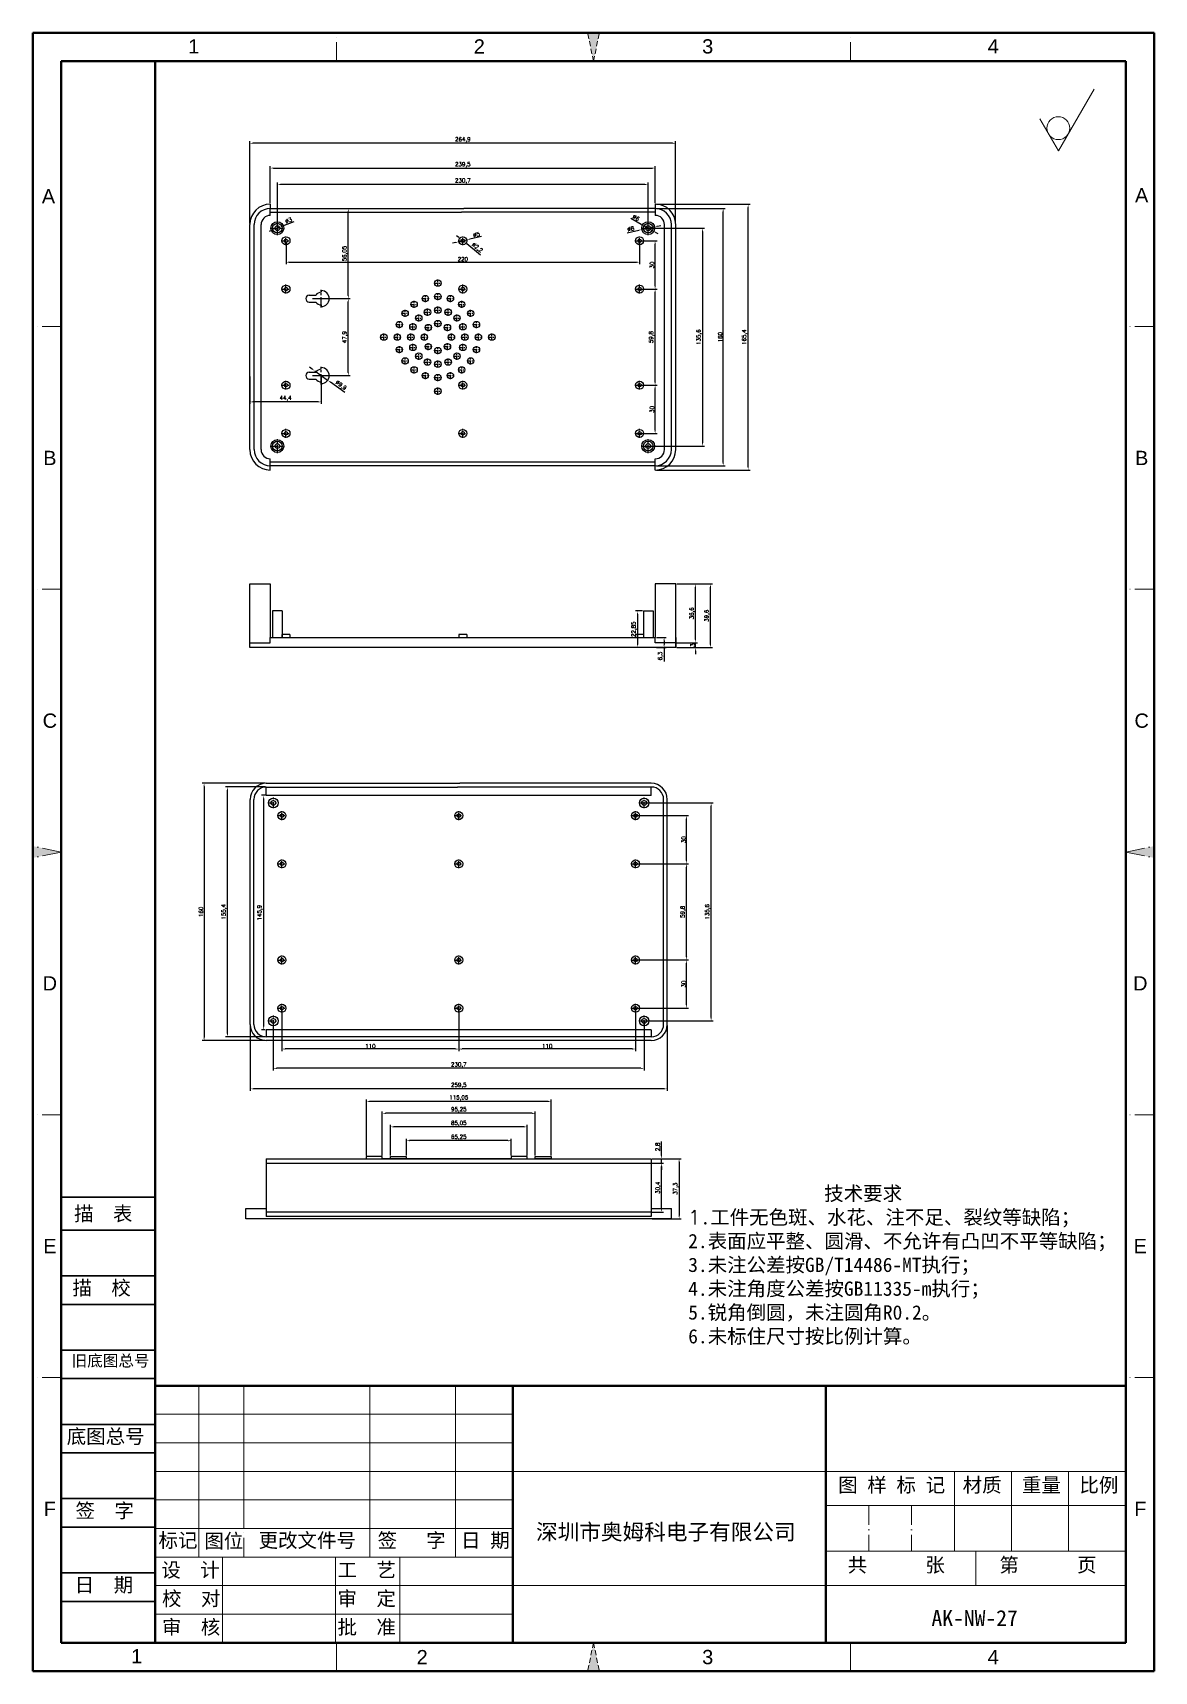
# Model space of a CAD drawing. Header units: millimetres. Extents: x 7826 to 8523, y -471 to 548.
import ezdxf
from ezdxf.enums import TextEntityAlignment as Align

# ---------------------------------------------------------------- set-up
doc = ezdxf.new("R2010")
doc.units = ezdxf.units.MM
for name, pattern in [('ACAD_ISO10W100', [18, 12, -3, 0, -3]), ('CENTER', [50.8, 31.75, -6.35, 6.35, -6.35]), ('HIDDEN2', [4.7625, 3.175, -1.5875])]:
    doc.linetypes.add(name, pattern=pattern)
for name, color, linetype, lineweight in [('dim', 82, 'Continuous', 9), ('图层1', 7, 'ACAD_ISO10W100', 15), ('图层2', 7, 'Continuous', 30), ('图层3', 7, 'Continuous', 15), ('图层4', 7, 'Continuous', 40), ('图层5', 7, 'HIDDEN2', 15), ('细实线', 3, 'Continuous', 18)]:
    doc.layers.add(name, color=color, linetype=linetype, lineweight=lineweight)
doc.layers.add('尺寸线', color=7, linetype='Continuous')
doc.styles.get("Standard").update_dxf_attribs({"font": 'txt', "bigfont": 'gbcbig.shx'})
doc.styles.add('样式 3', font='arial.ttf', dxfattribs={"height": 3.8})
doc.dimstyles.new('ISO-25', dxfattribs={"dimtxt": 2.5, "dimasz": 2.5, "dimexe": 1.25, "dimexo": 0.625, "dimtad": 1, "dimtxsty": 'Standard', "dimcen": 2.5, "dimadec": 0, "dimazin": 0, "dimtfac": 1, "dimtmove": 0, "dimatfit": 3, "dimfxl": 1, "dimarcsym": 0})

msp = doc.modelspace()

# ---------------------------------------------------------------- texts
at = {"layer": '图层1', "color": 0, "style": '样式 3'}
for s, p in [('B', (7836.271, 283.465)), ('B', (8515.53, 283.465)), ('C', (7836.271, 120.05)), ('C', (8515.53, 120.05)), ('D', (7836.271, -43.365)), ('D', (8514.697, -43.365)), ('E', (7836.271, -206.781)), ('E', (8514.697, -206.781)), ('F', (7836.271, -370.196)), ('F', (8514.697, -370.196))]:
    msp.add_text(s, height=8.881, dxfattribs=at).set_placement(p, align=Align.MIDDLE)
at = {"layer": '图层1', "color": 0, "attachment_point": 1}
for s, insert, char_height, width in [('{\\fSimSun|b0|i0|c134|p2;图 样 标 记}', (8326.715, -350.958), 8.88127, 110.18568), ('{\\fSimSun|b0|i0|c134|p2;材质 }', (8404.176, -350.995), 8.88127, 74.07087), ('{\\fSimSun|b0|i0|c134|p2;标记}', (7903.888, -385.399), 8.88127, 24.86756), ('{\\fSimSun|b0|i0|c134|p2;图位}', (7932.409, -385.758), 8.88127, 24.86756), ('{\\fSimSun|b0|i0|c134|p2;更改文件号}', (7966.129, -385.399), 8.88127, 74.07087), ('{\\fSimSun|b0|i0|c134|p2;深圳市奥姆科电子有限公司}', (8138.75, -379.653), 9.86808, 186.46045), ('{\\fSimSun|b0|i0|c134|p2;审  核}', (7905.978, -439.358), 8.88127, 72.02108), ('{\\fSimSun|b0|i0|c134|p2;批  准}', (8015.241, -439.358), 8.88127, 74.07087), ('{\\fSimSun|b0|i0|c134|p2;AK-NW-27}', (8384.763, -433.244), 9.86808, 122.42853)]:
    msp.add_mtext(s, dxfattribs=dict(at, insert=insert, char_height=char_height, width=width))
at = {"layer": '图层2', "color": 0, "attachment_point": 1}
for s, insert, char_height, width in [('{\\fSimSun|b0|i0|c134|p2;描\\fSimSun|b0|i0|c0|p2;  \\fSimSun|b0|i0|c134|p2;表}', (7851.343, -182.194), 8.88117, 99.51953), ('{\\fSimSun|b0|i0|c134|p2;描\\fSimSun|b0|i0|c0|p2;  \\fSimSun|b0|i0|c134|p2;校}', (7850.332, -228.376), 8.88117, 99.51953), ('{\\fSimSun|b0|i0|c134|p2;旧底图总号}', (7849.832, -274.558), 7.10502, 99.51953), ('{\\fSimSun|b0|i0|c134|p2;底图总号}', (7846.752, -320.74), 8.88117, 99.51953), ('{\\fSimSun|b0|i0|c134|p2;重量 }', (8441.052, -350.995), 8.88127, 74.07087), ('{\\fSimSun|b0|i0|c134|p2;比例 }', (8476.783, -350.995), 8.88127, 74.07087), ('{\\fSimSun|b0|i0|c134|p2;签\\fSimSun|b0|i0|c0|p2;  \\fSimSun|b0|i0|c134|p2;字}', (7852.253, -366.923), 8.88117, 99.51953), ('{\\fSimSun|b0|i0|c134|p2;签   字}', (8040.188, -385.399), 8.88127, 74.07087), ('{\\fSimSun|b0|i0|c134|p2;日 期}', (8092.068, -385.399), 8.88127, 74.07087), ('{\\fSimSun|b0|i0|c134|p2;设  计}', (7905.633, -403.832), 8.88127, 68.84407), ('{\\fSimSun|b0|i0|c134|p2;工  艺}', (8015.241, -403.832), 8.88127, 74.07087), ('{\\fSimSun|b0|i0|c134|p2;共      张}', (8332.569, -400.693), 8.88127, 98.26306), ('{\\fSimSun|b0|i0|c134|p2;第      页}', (8427.004, -400.693), 8.88127, 91.20747), ('{\\fSimSun|b0|i0|c134|p2;日\\fSimSun|b0|i0|c0|p2;  \\fSimSun|b0|i0|c134|p2;期}', (7851.747, -413.105), 8.88117, 99.51953), ('{\\fSimSun|b0|i0|c134|p2;校  对}', (7906.061, -421.595), 8.88127, 64.39562), ('{\\fSimSun|b0|i0|c134|p2;审  定}', (8015.241, -421.595), 8.88127, 74.07087)]:
    msp.add_mtext(s, dxfattribs=dict(at, insert=insert, char_height=char_height, width=width))
at = {"layer": '图层3', "color": 0, "insert": (8233.438, -169.606), "char_height": 8.88127, "width": 420.65557, "attachment_point": 1}
msp.add_mtext('{\\fSimSun|b0|i0|c134|p54;              技术要求\\P}1{\\fSimSun|b0|i0|c134|p54;.工件无色斑、水花、注不足、裂纹等缺陷；\\P2.表面应平整、圆滑、不允许有凸凹不平等缺陷；\\P3.未注公差按GB/T14486-MT执行；\\P4.未注角度公差按GB11335-m执行；\\P5.锐角倒圆，未注圆角R0.2。}\\P{\\fSimSun|b0|i0|c134|p2;6.未标住尺寸按比例计算。}', dxfattribs=at)
at = {"layer": '图层5', "color": 0, "style": '样式 3'}
for s, p in [('1', (7925.824, 539.498)), ('2', (8103.449, 539.498)), ('3', (8245.55, 539.498)), ('4', (8423.175, 539.498)), ('A', (7835.408, 446.234)), ('A', (8515.53, 446.881)), ('1', (7890.299, -461.919)), ('2', (8067.924, -462.449)), ('3', (8245.55, -462.449)), ('4', (8423.175, -462.449))]:
    msp.add_text(s, height=8.881, dxfattribs=at).set_placement(p, align=Align.MIDDLE)

# ---------------------------------------------------------------- blocks, each defined once
blk = doc.blocks.new('*D365')
at = {"layer": 'Defpoints', "color": 0}
for p in [(8208.5, 426.4), (8208.5, 290.8), (8242.3, 290.8)]:
    blk.add_point(p, dxfattribs=at)
at = {"layer": 'dim', "color": 0, "lineweight": -2}
for p, q in [((8209.2, 426.4), (8243.5, 426.4)), ((8242.3, 424.4), (8242.3, 292.8)), ((8209.2, 290.8), (8243.5, 290.8))]:
    blk.add_line(p, q, dxfattribs=at)
at = {"layer": 'dim', "color": 0}
for points in [[(8241.9, 424.4), (8242.6, 424.4), (8242.3, 426.4)], [(8241.9, 292.8), (8242.6, 292.8), (8242.3, 290.8)]]:
    blk.add_solid(points, dxfattribs=at)
at = {"layer": 'dim', "color": 0, "insert": (8240.2, 358.6), "char_height": 2.5, "attachment_point": 5, "rotation": 90}
blk.add_mtext('135,6', dxfattribs=at)
blk = doc.blocks.new('*D366')
at = {"layer": 'Defpoints', "color": 0}
for p in [(7977.8, 453.6), (7977.8, 426.4), (8208.5, 426.4)]:
    blk.add_point(p, dxfattribs=at)
at = {"layer": 'dim', "color": 0, "lineweight": -2}
for p, q in [((7977.8, 427.1), (7977.8, 454.8)), ((8206.5, 453.6), (7979.8, 453.6)), ((8208.5, 427.1), (8208.5, 454.8))]:
    blk.add_line(p, q, dxfattribs=at)
at = {"layer": 'dim', "color": 0}
for points in [[(7979.8, 453.9), (7979.8, 453.2), (7977.8, 453.6)], [(8206.5, 453.9), (8206.5, 453.2), (8208.5, 453.6)]]:
    blk.add_solid(points, dxfattribs=at)
at = {"layer": 'dim', "color": 0, "insert": (8093.2, 455.7), "char_height": 2.5, "attachment_point": 5}
blk.add_mtext('230,7', dxfattribs=at)
blk = doc.blocks.new('*D367')
at = {"layer": 'Defpoints', "color": 0}
for p in [(8212.9, 463.8), (7973.4, 441.3), (8212.9, 441.3)]:
    blk.add_point(p, dxfattribs=at)
at = {"layer": 'dim', "color": 0, "lineweight": -2}
for p, q in [((7973.4, 442), (7973.4, 465)), ((7975.4, 463.8), (8210.9, 463.8)), ((8212.9, 442), (8212.9, 465))]:
    blk.add_line(p, q, dxfattribs=at)
at = {"layer": 'dim', "color": 0}
for points in [[(7975.4, 464.1), (7975.4, 463.4), (7973.4, 463.8)], [(8210.9, 464.1), (8210.9, 463.4), (8212.9, 463.8)]]:
    blk.add_solid(points, dxfattribs=at)
at = {"layer": 'dim', "color": 0, "insert": (8093.2, 465.8), "char_height": 2.5, "attachment_point": 5}
blk.add_mtext('239,5', dxfattribs=at)
blk = doc.blocks.new('*D368')
at = {"layer": 'Defpoints', "color": 0}
for p in [(7983.2, 418.5), (8203.2, 418.5), (8203.2, 405.2)]:
    blk.add_point(p, dxfattribs=at)
at = {"layer": 'dim', "color": 0, "lineweight": -2}
for p, q in [((7983.2, 417.9), (7983.2, 404)), ((8203.2, 417.9), (8203.2, 404)), ((7985.2, 405.2), (8201.2, 405.2))]:
    blk.add_line(p, q, dxfattribs=at)
at = {"layer": 'dim', "color": 0}
for points in [[(7985.2, 405.6), (7985.2, 404.9), (7983.2, 405.2)], [(8201.2, 405.6), (8201.2, 404.9), (8203.2, 405.2)]]:
    blk.add_solid(points, dxfattribs=at)
at = {"layer": 'dim', "color": 0, "insert": (8093.2, 407.1), "char_height": 2.5, "attachment_point": 5}
blk.add_mtext('220', dxfattribs=at)
blk = doc.blocks.new('*D369')
at = {"layer": 'Defpoints', "color": 0}
for p in [(8203.2, 328.7), (8212.8, 328.7), (8203.2, 298.7)]:
    blk.add_point(p, dxfattribs=at)
at = {"layer": 'dim', "color": 0, "lineweight": -2}
for p, q in [((8203.8, 328.7), (8214.1, 328.7)), ((8212.8, 300.7), (8212.8, 326.7)), ((8203.8, 298.7), (8214.1, 298.7))]:
    blk.add_line(p, q, dxfattribs=at)
at = {"layer": 'dim', "color": 0}
for points in [[(8212.5, 326.7), (8213.2, 326.7), (8212.8, 328.7)], [(8212.5, 300.7), (8213.2, 300.7), (8212.8, 298.7)]]:
    blk.add_solid(points, dxfattribs=at)
at = {"layer": 'dim', "color": 0, "insert": (8210.9, 313.7), "char_height": 2.5, "attachment_point": 5, "rotation": 90}
blk.add_mtext('30', dxfattribs=at)
blk = doc.blocks.new('*D370')
at = {"layer": 'Defpoints', "color": 0}
for p in [(8203.2, 388.5), (8212.8, 388.5), (8203.2, 328.7)]:
    blk.add_point(p, dxfattribs=at)
at = {"layer": 'dim', "color": 0, "lineweight": -2}
for p, q in [((8203.8, 388.5), (8214.1, 388.5)), ((8212.8, 330.7), (8212.8, 386.5)), ((8203.8, 328.7), (8214.1, 328.7))]:
    blk.add_line(p, q, dxfattribs=at)
at = {"layer": 'dim', "color": 0}
for points in [[(8212.5, 386.5), (8213.2, 386.5), (8212.8, 388.5)], [(8212.5, 330.7), (8213.2, 330.7), (8212.8, 328.7)]]:
    blk.add_solid(points, dxfattribs=at)
at = {"layer": 'dim', "color": 0, "insert": (8210.7, 358.6), "char_height": 2.5, "attachment_point": 5, "rotation": 90}
blk.add_mtext('59,8', dxfattribs=at)
blk = doc.blocks.new('*D371')
at = {"layer": 'Defpoints', "color": 0}
for p in [(8203.2, 418.5), (8212.8, 418.5), (8203.2, 388.5)]:
    blk.add_point(p, dxfattribs=at)
at = {"layer": 'dim', "color": 0, "lineweight": -2}
for p, q in [((8203.8, 418.5), (8214.1, 418.5)), ((8212.8, 390.5), (8212.8, 416.5)), ((8203.8, 388.5), (8214.1, 388.5))]:
    blk.add_line(p, q, dxfattribs=at)
at = {"layer": 'dim', "color": 0}
for points in [[(8212.5, 416.5), (8213.2, 416.5), (8212.8, 418.5)], [(8212.5, 390.5), (8213.2, 390.5), (8212.8, 388.5)]]:
    blk.add_solid(points, dxfattribs=at)
at = {"layer": 'dim', "color": 0, "insert": (8210.9, 403.5), "char_height": 2.5, "attachment_point": 5, "rotation": 90}
blk.add_mtext('30', dxfattribs=at)
blk = doc.blocks.new('*D372')
at = {"layer": 'Defpoints', "color": 0}
for p in [(8005.1, 382.6), (8021.9, 382.6), (8005.1, 334.7)]:
    blk.add_point(p, dxfattribs=at)
at = {"layer": 'dim', "color": 0, "lineweight": -2}
for p, q in [((8005.8, 382.6), (8023.2, 382.6)), ((8021.9, 336.7), (8021.9, 380.6)), ((8005.8, 334.7), (8023.2, 334.7))]:
    blk.add_line(p, q, dxfattribs=at)
at = {"layer": 'dim', "color": 0}
for points in [[(8021.6, 380.6), (8022.3, 380.6), (8021.9, 382.6)], [(8021.6, 336.7), (8022.3, 336.7), (8021.9, 334.7)]]:
    blk.add_solid(points, dxfattribs=at)
at = {"layer": 'dim', "color": 0, "insert": (8019.9, 358.6), "char_height": 2.5, "attachment_point": 5, "rotation": 90}
blk.add_mtext('47,9', dxfattribs=at)
blk = doc.blocks.new('*D373')
at = {"layer": 'Defpoints', "color": 0}
for p in [(8005.1, 438.6), (8021.9, 438.6), (8005.1, 382.6)]:
    blk.add_point(p, dxfattribs=at)
at = {"layer": 'dim', "color": 0, "lineweight": -2}
for p, q in [((8005.8, 438.6), (8023.2, 438.6)), ((8021.9, 384.6), (8021.9, 436.6)), ((8005.8, 382.6), (8023.2, 382.6))]:
    blk.add_line(p, q, dxfattribs=at)
at = {"layer": 'dim', "color": 0}
for points in [[(8021.6, 436.6), (8022.3, 436.6), (8021.9, 438.6)], [(8021.6, 384.6), (8022.3, 384.6), (8021.9, 382.6)]]:
    blk.add_solid(points, dxfattribs=at)
at = {"layer": 'dim', "color": 0, "insert": (8019.9, 410.6), "char_height": 2.5, "attachment_point": 5, "rotation": 90}
blk.add_mtext('56,05', dxfattribs=at)
blk = doc.blocks.new('*D374')
at = {"layer": 'Defpoints', "color": 0}
for p in [(7960.7, 334.7), (8005.1, 334.7), (7960.7, 318.3)]:
    blk.add_point(p, dxfattribs=at)
at = {"layer": 'dim', "color": 0, "lineweight": -2}
for p, q in [((7960.7, 334.1), (7960.7, 317.1)), ((8005.1, 334.1), (8005.1, 317.1)), ((8003.1, 318.3), (7962.7, 318.3))]:
    blk.add_line(p, q, dxfattribs=at)
at = {"layer": 'dim', "color": 0}
for points in [[(7962.7, 318.7), (7962.7, 318), (7960.7, 318.3)], [(8003.1, 318.7), (8003.1, 318), (8005.1, 318.3)]]:
    blk.add_solid(points, dxfattribs=at)
at = {"layer": 'dim', "color": 0, "insert": (7982.9, 320.4), "char_height": 2.5, "attachment_point": 5}
blk.add_mtext('44,4', dxfattribs=at)
blk = doc.blocks.new('*D375')
at = {"layer": 'Defpoints', "color": 0}
for p in [(7960.7, 479.2), (7960.7, 428.6), (8225.6, 428.6)]:
    blk.add_point(p, dxfattribs=at)
at = {"layer": 'dim', "color": 0, "lineweight": -2}
for p, q in [((7960.7, 429.3), (7960.7, 480.5)), ((8223.6, 479.2), (7962.7, 479.2)), ((8225.6, 429.3), (8225.6, 480.5))]:
    blk.add_line(p, q, dxfattribs=at)
at = {"layer": 'dim', "color": 0}
for points in [[(7962.7, 479.6), (7962.7, 478.9), (7960.7, 479.2)], [(8223.6, 479.6), (8223.6, 478.9), (8225.6, 479.2)]]:
    blk.add_solid(points, dxfattribs=at)
at = {"layer": 'dim', "color": 0, "insert": (8093.2, 481.3), "char_height": 2.5, "attachment_point": 5}
blk.add_mtext('264,9', dxfattribs=at)
blk = doc.blocks.new('*D376')
at = {"layer": 'Defpoints', "color": 0}
for p in [(8212.9, 441.3), (8270.7, 441.3), (8212.9, 275.9)]:
    blk.add_point(p, dxfattribs=at)
at = {"layer": 'dim', "color": 0, "lineweight": -2}
for p, q in [((8213.6, 441.3), (8272, 441.3)), ((8270.7, 277.9), (8270.7, 439.3)), ((8213.6, 275.9), (8272, 275.9))]:
    blk.add_line(p, q, dxfattribs=at)
at = {"layer": 'dim', "color": 0}
for points in [[(8270.4, 439.3), (8271, 439.3), (8270.7, 441.3)], [(8270.4, 277.9), (8271, 277.9), (8270.7, 275.9)]]:
    blk.add_solid(points, dxfattribs=at)
at = {"layer": 'dim', "color": 0, "insert": (8268.6, 358.6), "char_height": 2.5, "attachment_point": 5, "rotation": 90}
blk.add_mtext('165,4', dxfattribs=at)
blk = doc.blocks.new('*D377')
at = {"layer": 'Defpoints', "color": 0}
for p in [(8212.9, 438.6), (8255.2, 438.6), (8212.9, 278.6)]:
    blk.add_point(p, dxfattribs=at)
at = {"layer": 'dim', "color": 0, "lineweight": -2}
for p, q in [((8213.6, 438.6), (8256.4, 438.6)), ((8255.2, 280.6), (8255.2, 436.6)), ((8213.6, 278.6), (8256.4, 278.6))]:
    blk.add_line(p, q, dxfattribs=at)
at = {"layer": 'dim', "color": 0}
for points in [[(8254.8, 436.6), (8255.5, 436.6), (8255.2, 438.6)], [(8254.8, 280.6), (8255.5, 280.6), (8255.2, 278.6)]]:
    blk.add_solid(points, dxfattribs=at)
at = {"layer": 'dim', "color": 0, "insert": (8253.3, 358.6), "char_height": 2.5, "attachment_point": 5, "rotation": 90}
blk.add_mtext('160', dxfattribs=at)
blk = doc.blocks.new('*D378')
at = {"layer": 'Defpoints', "color": 0}
for p in [(8090.7, 418), (8095.6, 419.1)]:
    blk.add_point(p, dxfattribs=at)
at = {"layer": 'dim', "color": 0, "lineweight": -2}
for p, q in [((8090.7, 418), (8095.6, 419.1)), ((8104.8, 421.2), (8097.6, 419.5)), ((8088.8, 417.5), (8086.8, 417.1))]:
    blk.add_line(p, q, dxfattribs=at)
at = {"layer": 'dim', "color": 0}
for points in [[(8088.7, 417.8), (8088.9, 417.2), (8090.7, 418)], [(8097.5, 419.9), (8097.6, 419.2), (8095.6, 419.1)]]:
    blk.add_solid(points, dxfattribs=at)
at = {"layer": 'dim', "color": 0, "insert": (8101.7, 422.4), "char_height": 2.5, "attachment_point": 5, "rotation": 12.9998}
blk.add_mtext('∅5', dxfattribs=at)
blk = doc.blocks.new('*D379')
at = {"layer": 'Defpoints', "color": 0}
for p in [(8092.3, 419.2), (8094, 417.8)]:
    blk.add_point(p, dxfattribs=at)
at = {"layer": 'dim', "color": 0, "lineweight": -2}
for p, q in [((8090.8, 420.5), (8089.2, 421.7)), ((8092.3, 419.2), (8094, 417.8)), ((8104.3, 409.6), (8095.6, 416.6))]:
    blk.add_line(p, q, dxfattribs=at)
at = {"layer": 'dim', "color": 0}
for points in [[(8091, 420.7), (8090.6, 420.2), (8092.3, 419.2)], [(8095.8, 416.8), (8095.4, 416.3), (8094, 417.8)]]:
    blk.add_solid(points, dxfattribs=at)
at = {"layer": 'dim', "color": 0, "insert": (8102, 414.1), "char_height": 2.5, "attachment_point": 5, "rotation": 321.2168}
blk.add_mtext('∅2,2', dxfattribs=at)
blk = doc.blocks.new('*D380')
at = {"layer": 'Defpoints', "color": 0}
for p in [(8204.6, 425.6), (8212.4, 427.3)]:
    blk.add_point(p, dxfattribs=at)
at = {"layer": 'dim', "color": 0, "lineweight": -2}
for p, q in [((8214.4, 427.7), (8216.3, 428.1)), ((8195.4, 423.6), (8202.7, 425.2)), ((8212.4, 427.3), (8204.6, 425.6))]:
    blk.add_line(p, q, dxfattribs=at)
at = {"layer": 'dim', "color": 0}
for points in [[(8202.6, 425.5), (8202.7, 424.8), (8204.6, 425.6)], [(8214.3, 428), (8214.5, 427.4), (8212.4, 427.3)]]:
    blk.add_solid(points, dxfattribs=at)
at = {"layer": 'dim', "color": 0, "insert": (8197.7, 426), "char_height": 2.5, "attachment_point": 5, "rotation": 12.1706}
blk.add_mtext('∅8', dxfattribs=at)
blk = doc.blocks.new('*D381')
at = {"layer": 'Defpoints', "color": 0}
for p in [(8205.9, 427.9), (8211.1, 424.9)]:
    blk.add_point(p, dxfattribs=at)
at = {"layer": 'dim', "color": 0, "lineweight": -2}
for p, q in [((8197.7, 432.6), (8204.2, 428.9)), ((8211.1, 424.9), (8205.9, 427.9)), ((8212.9, 423.9), (8214.6, 423))]:
    blk.add_line(p, q, dxfattribs=at)
at = {"layer": 'dim', "color": 0}
for points in [[(8204.3, 429.2), (8204, 428.6), (8205.9, 427.9)], [(8213, 424.2), (8212.7, 423.7), (8211.1, 424.9)]]:
    blk.add_solid(points, dxfattribs=at)
at = {"layer": 'dim', "color": 0, "insert": (8201, 432.9), "char_height": 2.5, "attachment_point": 5, "rotation": 330.2658}
blk.add_mtext('∅6', dxfattribs=at)
blk = doc.blocks.new('*D382')
at = {"layer": 'Defpoints', "color": 0}
for p in [(7976.4, 425.9), (7979.2, 427)]:
    blk.add_point(p, dxfattribs=at)
at = {"layer": 'dim', "color": 0, "lineweight": -2}
for p, q in [((7988, 430.4), (7981.1, 427.7)), ((7974.6, 425.2), (7972.7, 424.4)), ((7976.4, 425.9), (7979.2, 427))]:
    blk.add_line(p, q, dxfattribs=at)
at = {"layer": 'dim', "color": 0}
for points in [[(7974.4, 425.5), (7974.7, 424.8), (7976.4, 425.9)], [(7981, 428), (7981.2, 427.4), (7979.2, 427)]]:
    blk.add_solid(points, dxfattribs=at)
at = {"layer": 'dim', "color": 0, "insert": (7984.8, 431.2), "char_height": 2.5, "attachment_point": 5, "rotation": 21.4056}
blk.add_mtext('∅3', dxfattribs=at)
blk = doc.blocks.new('*D383')
at = {"layer": 'Defpoints', "color": 0}
for p in [(8001.1, 337.6), (8009.1, 331.8)]:
    blk.add_point(p, dxfattribs=at)
at = {"layer": 'dim', "color": 0, "lineweight": -2}
for p, q in [((7999.5, 338.7), (7997.9, 339.9)), ((8001.1, 337.6), (8009.1, 331.8)), ((8019.8, 324.1), (8010.8, 330.6))]:
    blk.add_line(p, q, dxfattribs=at)
at = {"layer": 'dim', "color": 0}
for points in [[(7999.7, 339), (7999.3, 338.5), (8001.1, 337.6)], [(8011, 330.9), (8010.6, 330.4), (8009.1, 331.8)]]:
    blk.add_solid(points, dxfattribs=at)
at = {"layer": 'dim', "color": 0, "insert": (8017.3, 328.5), "char_height": 2.5, "attachment_point": 5, "rotation": 324.2749}
blk.add_mtext('∅9,9', dxfattribs=at)
blk = doc.blocks.new('*D384')
at = {"layer": 'Defpoints', "color": 0}
for p in [(8225.6, 168.5), (8225.6, 165.5), (8238, 168.5)]:
    blk.add_point(p, dxfattribs=at)
at = {"layer": 'dim', "color": 0, "lineweight": -2}
for p, q in [((8226.3, 168.5), (8239.3, 168.5)), ((8226.3, 165.5), (8239.3, 165.5)), ((8238, 170.5), (8238, 172.5)), ((8238, 165.5), (8238, 168.5)), ((8238, 163.5), (8238, 161.5))]:
    blk.add_line(p, q, dxfattribs=at)
at = {"layer": 'dim', "color": 0}
for points in [[(8237.7, 170.5), (8238.4, 170.5), (8238, 168.5)], [(8237.7, 163.5), (8238.4, 163.5), (8238, 165.5)]]:
    blk.add_solid(points, dxfattribs=at)
at = {"layer": 'dim', "color": 0, "insert": (8236.2, 167), "char_height": 2.5, "attachment_point": 5, "rotation": 90}
blk.add_mtext('3', dxfattribs=at)
blk = doc.blocks.new('*D385')
at = {"layer": 'Defpoints', "color": 0}
for p in [(8225.6, 205.1), (8238, 205.1), (8225.6, 168.5)]:
    blk.add_point(p, dxfattribs=at)
at = {"layer": 'dim', "color": 0, "lineweight": -2}
for p, q in [((8226.3, 205.1), (8239.3, 205.1)), ((8238, 170.5), (8238, 203.1)), ((8226.3, 168.5), (8239.3, 168.5))]:
    blk.add_line(p, q, dxfattribs=at)
at = {"layer": 'dim', "color": 0}
for points in [[(8237.7, 203.1), (8238.4, 203.1), (8238, 205.1)], [(8237.7, 170.5), (8238.4, 170.5), (8238, 168.5)]]:
    blk.add_solid(points, dxfattribs=at)
at = {"layer": 'dim', "color": 0, "insert": (8235.9, 186.8), "char_height": 2.5, "attachment_point": 5, "rotation": 90}
blk.add_mtext('36,6', dxfattribs=at)
blk = doc.blocks.new('*D386')
at = {"layer": 'Defpoints', "color": 0}
for p in [(8226.3, 205.1), (8247.3, 205.1), (8226.3, 165.5)]:
    blk.add_point(p, dxfattribs=at)
at = {"layer": 'dim', "color": 0, "lineweight": -2}
for p, q in [((8226.9, 205.1), (8248.5, 205.1)), ((8247.3, 167.5), (8247.3, 203.1)), ((8226.9, 165.5), (8248.5, 165.5))]:
    blk.add_line(p, q, dxfattribs=at)
at = {"layer": 'dim', "color": 0}
for points in [[(8246.9, 203.1), (8247.6, 203.1), (8247.3, 205.1)], [(8246.9, 167.5), (8247.6, 167.5), (8247.3, 165.5)]]:
    blk.add_solid(points, dxfattribs=at)
at = {"layer": 'dim', "color": 0, "insert": (8245.2, 185.3), "char_height": 2.5, "attachment_point": 5, "rotation": 90}
blk.add_mtext('39,6', dxfattribs=at)
blk = doc.blocks.new('*D387')
at = {"layer": 'Defpoints', "color": 0}
for p in [(8205.5, 188.3), (8201.9, 165.5), (8205.5, 165.5)]:
    blk.add_point(p, dxfattribs=at)
at = {"layer": 'dim', "color": 0, "lineweight": -2}
for p, q in [((8204.9, 188.3), (8200.6, 188.3)), ((8201.9, 186.3), (8201.9, 167.5)), ((8204.9, 165.5), (8200.6, 165.5))]:
    blk.add_line(p, q, dxfattribs=at)
at = {"layer": 'dim', "color": 0}
for points in [[(8201.6, 186.3), (8202.2, 186.3), (8201.9, 188.3)], [(8201.6, 167.5), (8202.2, 167.5), (8201.9, 165.5)]]:
    blk.add_solid(points, dxfattribs=at)
at = {"layer": 'dim', "color": 0, "insert": (8199.8, 176.9), "char_height": 2.5, "attachment_point": 5, "rotation": 90}
blk.add_mtext('22,85', dxfattribs=at)
blk = doc.blocks.new('*D388')
at = {"layer": 'Defpoints', "color": 0}
for p in [(8212.9, 171.8), (8212.9, 165.5), (8218.4, 165.5)]:
    blk.add_point(p, dxfattribs=at)
at = {"layer": 'dim', "color": 0, "lineweight": -2}
for p, q in [((8213.6, 171.8), (8219.7, 171.8)), ((8213.6, 165.5), (8219.7, 165.5)), ((8218.4, 169.8), (8218.4, 167.5)), ((8218.4, 165.5), (8218.4, 156.8))]:
    blk.add_line(p, q, dxfattribs=at)
at = {"layer": 'dim', "color": 0}
for points in [[(8218.1, 169.8), (8218.8, 169.8), (8218.4, 171.8)], [(8218.1, 167.5), (8218.8, 167.5), (8218.4, 165.5)]]:
    blk.add_solid(points, dxfattribs=at)
at = {"layer": 'dim', "color": 0, "insert": (8216.3, 160.2), "char_height": 2.5, "attachment_point": 5, "rotation": 90}
blk.add_mtext('6,3', dxfattribs=at)
blk = doc.blocks.new('*D389')
at = {"layer": 'Defpoints', "color": 0}
for p in [(8206, 68.9), (8247.7, 68.9), (8206, -66.7)]:
    blk.add_point(p, dxfattribs=at)
at = {"layer": 'dim', "color": 0, "lineweight": -2}
for p, q in [((8206.7, 68.9), (8248.9, 68.9)), ((8247.7, -64.7), (8247.7, 66.9)), ((8206.7, -66.7), (8248.9, -66.7))]:
    blk.add_line(p, q, dxfattribs=at)
at = {"layer": 'dim', "color": 0}
for points in [[(8247.3, 66.9), (8248, 66.9), (8247.7, 68.9)], [(8247.3, -64.7), (8248, -64.7), (8247.7, -66.7)]]:
    blk.add_solid(points, dxfattribs=at)
at = {"layer": 'dim', "color": 0, "insert": (8245.6, 1.1), "char_height": 2.5, "attachment_point": 5, "rotation": 90}
blk.add_mtext('135,6', dxfattribs=at)
blk = doc.blocks.new('*D390')
at = {"layer": 'Defpoints', "color": 0}
for p in [(8200.7, -28.8), (8232.4, -28.8), (8200.7, -58.8)]:
    blk.add_point(p, dxfattribs=at)
at = {"layer": 'dim', "color": 0, "lineweight": -2}
for p, q in [((8201.3, -28.8), (8233.7, -28.8)), ((8232.4, -56.8), (8232.4, -30.8)), ((8201.3, -58.8), (8233.7, -58.8))]:
    blk.add_line(p, q, dxfattribs=at)
at = {"layer": 'dim', "color": 0}
for points in [[(8232.1, -30.8), (8232.8, -30.8), (8232.4, -28.8)], [(8232.1, -56.8), (8232.8, -56.8), (8232.4, -58.8)]]:
    blk.add_solid(points, dxfattribs=at)
at = {"layer": 'dim', "color": 0, "insert": (8230.6, -43.8), "char_height": 2.5, "attachment_point": 5, "rotation": 90}
blk.add_mtext('30', dxfattribs=at)
blk = doc.blocks.new('*D391')
at = {"layer": 'Defpoints', "color": 0}
for p in [(8200.7, 31), (8232.4, 31), (8200.7, -28.8)]:
    blk.add_point(p, dxfattribs=at)
at = {"layer": 'dim', "color": 0, "lineweight": -2}
for p, q in [((8201.3, 31), (8233.7, 31)), ((8232.4, -26.8), (8232.4, 29)), ((8201.3, -28.8), (8233.7, -28.8))]:
    blk.add_line(p, q, dxfattribs=at)
at = {"layer": 'dim', "color": 0}
for points in [[(8232.1, 29), (8232.8, 29), (8232.4, 31)], [(8232.1, -26.8), (8232.8, -26.8), (8232.4, -28.8)]]:
    blk.add_solid(points, dxfattribs=at)
at = {"layer": 'dim', "color": 0, "insert": (8230.3, 1.1), "char_height": 2.5, "attachment_point": 5, "rotation": 90}
blk.add_mtext('59,8', dxfattribs=at)
blk = doc.blocks.new('*D392')
at = {"layer": 'Defpoints', "color": 0}
for p in [(8200.7, 61), (8232.4, 61), (8200.7, 31)]:
    blk.add_point(p, dxfattribs=at)
at = {"layer": 'dim', "color": 0, "lineweight": -2}
for p, q in [((8201.3, 61), (8233.7, 61)), ((8232.4, 33), (8232.4, 59)), ((8201.3, 31), (8233.7, 31))]:
    blk.add_line(p, q, dxfattribs=at)
at = {"layer": 'dim', "color": 0}
for points in [[(8232.1, 59), (8232.8, 59), (8232.4, 61)], [(8232.1, 33), (8232.8, 33), (8232.4, 31)]]:
    blk.add_solid(points, dxfattribs=at)
at = {"layer": 'dim', "color": 0, "insert": (8230.6, 46), "char_height": 2.5, "attachment_point": 5, "rotation": 90}
blk.add_mtext('30', dxfattribs=at)
blk = doc.blocks.new('*D393')
at = {"layer": 'Defpoints', "color": 0}
for p in [(7975.3, -66.7), (8206, -66.7), (7975.3, -96.2)]:
    blk.add_point(p, dxfattribs=at)
at = {"layer": 'dim', "color": 0, "lineweight": -2}
for p, q in [((7975.3, -67.4), (7975.3, -97.5)), ((8206, -67.4), (8206, -97.5)), ((8204, -96.2), (7977.3, -96.2))]:
    blk.add_line(p, q, dxfattribs=at)
at = {"layer": 'dim', "color": 0}
for points in [[(7977.3, -95.9), (7977.3, -96.6), (7975.3, -96.2)], [(8204, -95.9), (8204, -96.6), (8206, -96.2)]]:
    blk.add_solid(points, dxfattribs=at)
at = {"layer": 'dim', "color": 0, "insert": (8090.7, -94.2), "char_height": 2.5, "attachment_point": 5}
blk.add_mtext('230,7', dxfattribs=at)
blk = doc.blocks.new('*D394')
at = {"layer": 'Defpoints', "color": 0}
for p in [(8090.7, -58.8), (8200.7, -58.8), (8090.7, -84.2)]:
    blk.add_point(p, dxfattribs=at)
at = {"layer": 'dim', "color": 0, "lineweight": -2}
for p, q in [((8090.7, -59.5), (8090.7, -85.5)), ((8200.7, -59.5), (8200.7, -85.5)), ((8198.7, -84.2), (8092.7, -84.2))]:
    blk.add_line(p, q, dxfattribs=at)
at = {"layer": 'dim', "color": 0}
for points in [[(8092.7, -83.9), (8092.7, -84.6), (8090.7, -84.2)], [(8198.7, -83.9), (8198.7, -84.6), (8200.7, -84.2)]]:
    blk.add_solid(points, dxfattribs=at)
at = {"layer": 'dim', "color": 0, "insert": (8145.7, -82.4), "char_height": 2.5, "attachment_point": 5}
blk.add_mtext('110', dxfattribs=at)
blk = doc.blocks.new('*D395')
at = {"layer": 'Defpoints', "color": 0}
for p in [(7980.7, -58.8), (8090.7, -58.8), (7980.7, -84.2)]:
    blk.add_point(p, dxfattribs=at)
at = {"layer": 'dim', "color": 0, "lineweight": -2}
for p, q in [((7980.7, -59.5), (7980.7, -85.5)), ((8090.7, -59.5), (8090.7, -85.5)), ((8088.7, -84.2), (7982.7, -84.2))]:
    blk.add_line(p, q, dxfattribs=at)
at = {"layer": 'dim', "color": 0}
for points in [[(7982.7, -83.9), (7982.7, -84.6), (7980.7, -84.2)], [(8088.7, -83.9), (8088.7, -84.6), (8090.7, -84.2)]]:
    blk.add_solid(points, dxfattribs=at)
at = {"layer": 'dim', "color": 0, "insert": (8035.7, -82.4), "char_height": 2.5, "attachment_point": 5}
blk.add_mtext('110', dxfattribs=at)
blk = doc.blocks.new('*D396')
at = {"layer": 'Defpoints', "color": 0}
for p in [(7970.9, 81.1), (7932.2, -78.9), (7970.9, -78.9)]:
    blk.add_point(p, dxfattribs=at)
at = {"layer": 'dim', "color": 0, "lineweight": -2}
for p, q in [((7970.3, 81.1), (7931, 81.1)), ((7932.2, 79.1), (7932.2, -76.9)), ((7970.3, -78.9), (7931, -78.9))]:
    blk.add_line(p, q, dxfattribs=at)
at = {"layer": 'dim', "color": 0}
for points in [[(7931.9, 79.1), (7932.6, 79.1), (7932.2, 81.1)], [(7931.9, -76.9), (7932.6, -76.9), (7932.2, -78.9)]]:
    blk.add_solid(points, dxfattribs=at)
at = {"layer": 'dim', "color": 0, "insert": (7930.3, 1.1), "char_height": 2.5, "attachment_point": 5, "rotation": 90}
blk.add_mtext('160', dxfattribs=at)
blk = doc.blocks.new('*D397')
at = {"layer": 'Defpoints', "color": 0}
for p in [(7946.8, 78.8), (7970.9, 78.8), (7970.9, -76.6)]:
    blk.add_point(p, dxfattribs=at)
at = {"layer": 'dim', "color": 0, "lineweight": -2}
for p, q in [((7970.3, 78.8), (7945.6, 78.8)), ((7946.8, -74.6), (7946.8, 76.8)), ((7970.3, -76.6), (7945.6, -76.6))]:
    blk.add_line(p, q, dxfattribs=at)
at = {"layer": 'dim', "color": 0}
for points in [[(7946.5, 76.8), (7947.2, 76.8), (7946.8, 78.8)], [(7946.5, -74.6), (7947.2, -74.6), (7946.8, -76.6)]]:
    blk.add_solid(points, dxfattribs=at)
at = {"layer": 'dim', "color": 0, "insert": (7944.7, 1.1), "char_height": 2.5, "attachment_point": 5, "rotation": 90}
blk.add_mtext('155,4', dxfattribs=at)
blk = doc.blocks.new('*D398')
at = {"layer": 'Defpoints', "color": 0}
for p in [(7970.9, 73.6), (7969.1, -72.3), (7970.9, -72.3)]:
    blk.add_point(p, dxfattribs=at)
at = {"layer": 'dim', "color": 0, "lineweight": -2}
for p, q in [((7970.3, 73.6), (7967.9, 73.6)), ((7969.1, 71.6), (7969.1, -70.3)), ((7970.3, -72.3), (7967.9, -72.3))]:
    blk.add_line(p, q, dxfattribs=at)
at = {"layer": 'dim', "color": 0}
for points in [[(7968.8, 71.6), (7969.4, 71.6), (7969.1, 73.6)], [(7968.8, -70.3), (7969.4, -70.3), (7969.1, -72.3)]]:
    blk.add_solid(points, dxfattribs=at)
at = {"layer": 'dim', "color": 0, "insert": (7967, 0.6), "char_height": 2.5, "attachment_point": 5, "rotation": 90}
blk.add_mtext('145,9', dxfattribs=at)
blk = doc.blocks.new('*D399')
at = {"layer": 'Defpoints', "color": 0}
for p in [(7960.9, -68.9), (8220.4, -68.9), (7960.9, -109)]:
    blk.add_point(p, dxfattribs=at)
at = {"layer": 'dim', "color": 0, "lineweight": -2}
for p, q in [((7960.9, -69.6), (7960.9, -110.3)), ((8220.4, -69.6), (8220.4, -110.3)), ((8218.4, -109), (7962.9, -109))]:
    blk.add_line(p, q, dxfattribs=at)
at = {"layer": 'dim', "color": 0}
for points in [[(7962.9, -108.7), (7962.9, -109.3), (7960.9, -109)], [(8218.4, -108.7), (8218.4, -109.3), (8220.4, -109)]]:
    blk.add_solid(points, dxfattribs=at)
at = {"layer": 'dim', "color": 0, "insert": (8090.7, -106.9), "char_height": 2.5, "attachment_point": 5}
blk.add_mtext('259,5', dxfattribs=at)
blk = doc.blocks.new('*D400')
at = {"layer": 'Defpoints', "color": 0}
for p in [(8210.4, -152.5), (8210.4, -189.8), (8227.8, -189.8)]:
    blk.add_point(p, dxfattribs=at)
at = {"layer": 'dim', "color": 0, "lineweight": -2}
for p, q in [((8211.1, -152.5), (8229, -152.5)), ((8227.8, -154.5), (8227.8, -187.8)), ((8211.1, -189.8), (8229, -189.8))]:
    blk.add_line(p, q, dxfattribs=at)
at = {"layer": 'dim', "color": 0}
for points in [[(8227.4, -154.5), (8228.1, -154.5), (8227.8, -152.5)], [(8227.4, -187.8), (8228.1, -187.8), (8227.8, -189.8)]]:
    blk.add_solid(points, dxfattribs=at)
at = {"layer": 'dim', "color": 0, "insert": (8225.7, -171.1), "char_height": 2.5, "attachment_point": 5, "rotation": 90}
blk.add_mtext('37,3', dxfattribs=at)
blk = doc.blocks.new('*D401')
at = {"layer": 'Defpoints', "color": 0}
for p in [(8210.4, -152.5), (8216.9, -152.5), (8210.4, -155.3)]:
    blk.add_point(p, dxfattribs=at)
at = {"layer": 'dim', "color": 0, "lineweight": -2}
for p, q in [((8216.9, -150.5), (8216.9, -141.8)), ((8211.1, -152.5), (8218.1, -152.5)), ((8216.9, -155.3), (8216.9, -152.5)), ((8211.1, -155.3), (8218.1, -155.3)), ((8216.9, -157.3), (8216.9, -159.3))]:
    blk.add_line(p, q, dxfattribs=at)
at = {"layer": 'dim', "color": 0}
for points in [[(8216.5, -150.5), (8217.2, -150.5), (8216.9, -152.5)], [(8216.5, -157.3), (8217.2, -157.3), (8216.9, -155.3)]]:
    blk.add_solid(points, dxfattribs=at)
at = {"layer": 'dim', "color": 0, "insert": (8214.8, -145.1), "char_height": 2.5, "attachment_point": 5, "rotation": 90}
blk.add_mtext('2,8', dxfattribs=at)
blk = doc.blocks.new('*D402')
at = {"layer": 'Defpoints', "color": 0}
for p in [(8058.1, -141.2), (8058.1, -151), (8123.3, -151)]:
    blk.add_point(p, dxfattribs=at)
at = {"layer": 'dim', "color": 0, "lineweight": -2}
for p, q in [((8058.1, -150.4), (8058.1, -140)), ((8121.3, -141.2), (8060.1, -141.2)), ((8123.3, -150.4), (8123.3, -140))]:
    blk.add_line(p, q, dxfattribs=at)
at = {"layer": 'dim', "color": 0}
for points in [[(8060.1, -140.9), (8060.1, -141.6), (8058.1, -141.2)], [(8121.3, -140.9), (8121.3, -141.6), (8123.3, -141.2)]]:
    blk.add_solid(points, dxfattribs=at)
at = {"layer": 'dim', "color": 0, "insert": (8090.7, -139.2), "char_height": 2.5, "attachment_point": 5}
blk.add_mtext('65,25', dxfattribs=at)
blk = doc.blocks.new('*D403')
at = {"layer": 'Defpoints', "color": 0}
for p in [(8048.2, -132.6), (8048.2, -151), (8133.2, -151)]:
    blk.add_point(p, dxfattribs=at)
at = {"layer": 'dim', "color": 0, "lineweight": -2}
for p, q in [((8048.2, -150.4), (8048.2, -131.4)), ((8133.2, -150.4), (8133.2, -131.4)), ((8131.2, -132.6), (8050.2, -132.6))]:
    blk.add_line(p, q, dxfattribs=at)
at = {"layer": 'dim', "color": 0}
for points in [[(8050.2, -132.3), (8050.2, -133), (8048.2, -132.6)], [(8131.2, -132.3), (8131.2, -133), (8133.2, -132.6)]]:
    blk.add_solid(points, dxfattribs=at)
at = {"layer": 'dim', "color": 0, "insert": (8090.7, -130.6), "char_height": 2.5, "attachment_point": 5}
blk.add_mtext('85,05', dxfattribs=at)
blk = doc.blocks.new('*D404')
at = {"layer": 'Defpoints', "color": 0}
for p in [(8043.1, -124.2), (8043.1, -151), (8138.3, -151)]:
    blk.add_point(p, dxfattribs=at)
at = {"layer": 'dim', "color": 0, "lineweight": -2}
for p, q in [((8043.1, -150.4), (8043.1, -123)), ((8136.3, -124.2), (8045.1, -124.2)), ((8138.3, -150.4), (8138.3, -123))]:
    blk.add_line(p, q, dxfattribs=at)
at = {"layer": 'dim', "color": 0}
for points in [[(8045.1, -123.9), (8045.1, -124.6), (8043.1, -124.2)], [(8136.3, -123.9), (8136.3, -124.6), (8138.3, -124.2)]]:
    blk.add_solid(points, dxfattribs=at)
at = {"layer": 'dim', "color": 0, "insert": (8090.7, -122.1), "char_height": 2.5, "attachment_point": 5}
blk.add_mtext('95,25', dxfattribs=at)
blk = doc.blocks.new('*D405')
at = {"layer": 'Defpoints', "color": 0}
for p in [(8033.2, -116.8), (8033.2, -151), (8148.2, -151)]:
    blk.add_point(p, dxfattribs=at)
at = {"layer": 'dim', "color": 0, "lineweight": -2}
for p, q in [((8033.2, -150.4), (8033.2, -115.6)), ((8146.2, -116.8), (8035.2, -116.8)), ((8148.2, -150.4), (8148.2, -115.6))]:
    blk.add_line(p, q, dxfattribs=at)
at = {"layer": 'dim', "color": 0}
for points in [[(8035.2, -116.5), (8035.2, -117.2), (8033.2, -116.8)], [(8146.2, -116.5), (8146.2, -117.2), (8148.2, -116.8)]]:
    blk.add_solid(points, dxfattribs=at)
at = {"layer": 'dim', "color": 0, "insert": (8090.7, -114.7), "char_height": 2.5, "attachment_point": 5}
blk.add_mtext('115,05', dxfattribs=at)
blk = doc.blocks.new('*D406')
at = {"layer": 'Defpoints', "color": 0}
for p in [(8210.4, -155.3), (8216.9, -155.3), (8210.4, -185.7)]:
    blk.add_point(p, dxfattribs=at)
at = {"layer": 'dim', "color": 0, "lineweight": -2}
for p, q in [((8211.1, -155.3), (8218.1, -155.3)), ((8216.9, -183.7), (8216.9, -157.3)), ((8211.1, -185.7), (8218.1, -185.7))]:
    blk.add_line(p, q, dxfattribs=at)
at = {"layer": 'dim', "color": 0}
for points in [[(8216.5, -157.3), (8217.2, -157.3), (8216.9, -155.3)], [(8216.5, -183.7), (8217.2, -183.7), (8216.9, -185.7)]]:
    blk.add_solid(points, dxfattribs=at)
at = {"layer": 'dim', "color": 0, "insert": (8214.8, -170.5), "char_height": 2.5, "attachment_point": 5, "rotation": 90}
blk.add_mtext('30,4', dxfattribs=at)

# ---------------------------------------------------------------- dimensions: what is measured, and where the dimension line sits
at = {"layer": 'dim'}
for base, p1, p2, override, picture, middle in [((7960.726, 479.234), (8225.626, 428.629), (7960.726, 428.629), {"dimasz": 2}, '*D375', (8093.176, 481.317)), ((8212.926, 463.757), (7973.426, 441.329), (8212.926, 441.329), {"dimasz": 2}, '*D367', (8093.176, 465.84)), ((7977.826, 453.58), (8208.526, 426.429), (7977.826, 426.429), {"dimasz": 2}, '*D366', (8093.176, 455.664)), ((8203.176, 405.224), (7983.176, 418.529), (8203.176, 418.529), {"dimasz": 2}, '*D368', (8093.176, 407.099)), ((7960.726, 318.327), (8005.126, 334.679), (7960.726, 334.679), {"dimasz": 2}, '*D374', (7982.926, 320.41)), ((7980.676, -84.238), (8090.676, -58.84), (7980.676, -58.84), {"dimasz": 2, "dimtmove": 1}, '*D395', (8035.676, -82.363)), ((8090.676, -84.238), (8200.676, -58.84), (8090.676, -58.84), {"dimasz": 2}, '*D394', (8145.676, -82.363)), ((7960.926, -109.015), (8220.426, -68.94), (7960.926, -68.94), {"dimasz": 2}, '*D399', (8090.676, -106.932)), ((7975.326, -96.25), (8206.026, -66.74), (7975.326, -66.74), {"dimasz": 2}, '*D393', (8090.676, -94.166)), ((8033.151, -116.818), (8148.201, -150.98), (8033.151, -150.98), {"dimasz": 2}, '*D405', (8090.676, -114.735)), ((8043.051, -124.225), (8138.301, -150.98), (8043.051, -150.98), {"dimasz": 2}, '*D404', (8090.676, -122.141)), ((8048.151, -132.639), (8133.201, -150.98), (8048.151, -150.98), {"dimasz": 2}, '*D403', (8090.676, -130.556)), ((8058.051, -141.239), (8123.301, -150.98), (8058.051, -150.98), {"dimasz": 2}, '*D402', (8090.676, -139.155))]:
    dim = msp.add_linear_dim(base=base, p1=p1, p2=p2, dimstyle='ISO-25', override=override, dxfattribs=at)
    dim.commit()
    dim.dimension.update_dxf_attribs({"geometry": picture, "text_midpoint": middle})
for base, p1, p2, override, picture, middle in [((8021.942, 438.629), (8005.126, 382.579), (8005.126, 438.629), {"dimasz": 2, "dimtmove": 1}, '*D373', (8019.859, 410.604)), ((8270.704, 441.329), (8212.926, 275.929), (8212.926, 441.329), {"dimasz": 2}, '*D376', (8268.621, 358.629)), ((8255.164, 438.629), (8212.926, 278.629), (8212.926, 438.629), {"dimasz": 2}, '*D377', (8253.289, 358.629)), ((8212.818, 418.529), (8203.176, 388.529), (8203.176, 418.529), {"dimasz": 2, "dimtmove": 1}, '*D371', (8210.943, 403.529)), ((8242.26, 290.829), (8208.526, 426.429), (8208.526, 290.829), {"dimasz": 2}, '*D365', (8240.177, 358.629)), ((8212.818, 388.529), (8203.176, 328.729), (8203.176, 388.529), {"dimasz": 2, "dimtmove": 1}, '*D370', (8210.735, 358.629)), ((8021.942, 382.579), (8005.126, 334.679), (8005.126, 382.579), {"dimasz": 2}, '*D372', (8019.859, 358.629)), ((8212.818, 328.729), (8203.176, 298.729), (8203.176, 328.729), {"dimasz": 2}, '*D369', (8210.943, 313.729)), ((8238.029, 205.089), (8225.626, 168.489), (8225.626, 205.089), {"dimasz": 2, "dimtmove": 1}, '*D385', (8235.946, 186.789)), ((8247.264, 205.089), (8226.251, 165.489), (8226.251, 205.089), {"dimasz": 2}, '*D386', (8245.181, 185.289)), ((8201.884, 165.489), (8205.526, 188.339), (8205.526, 165.489), {"dimasz": 2}, '*D387', (8199.801, 176.914)), ((8218.431, 165.489), (8212.926, 171.789), (8212.926, 165.489), {"dimasz": 2}, '*D388', (8216.348, 160.156)), ((8238.029, 168.489), (8225.626, 165.489), (8225.626, 168.489), {"dimasz": 2}, '*D384', (8236.154, 166.989)), ((7932.221, -78.94), (7970.926, 81.06), (7970.926, -78.94), {"dimasz": 2}, '*D396', (7930.346, 1.06)), ((7946.825, 78.76), (7970.926, -76.64), (7970.926, 78.76), {"dimasz": 2}, '*D397', (7944.742, 1.06)), ((7969.117, -72.34), (7970.926, 73.564), (7970.926, -72.34), {"dimasz": 2}, '*D398', (7967.033, 0.612)), ((8247.652, 68.86), (8206.026, -66.74), (8206.026, 68.86), {"dimasz": 2}, '*D389', (8245.569, 1.06)), ((8232.425, 60.96), (8200.676, 30.96), (8200.676, 60.96), {"dimasz": 2, "dimtmove": 1}, '*D392', (8230.55, 45.96)), ((8232.425, 30.96), (8200.676, -28.84), (8200.676, 30.96), {"dimasz": 2, "dimtmove": 1}, '*D391', (8230.342, 1.06)), ((8232.425, -28.84), (8200.676, -58.84), (8200.676, -28.84), {"dimasz": 2}, '*D390', (8230.55, -43.84)), ((8216.877, -152.48), (8210.426, -155.28), (8210.426, -152.48), {"dimasz": 2}, '*D401', (8214.793, -145.147)), ((8227.765, -189.78), (8210.426, -152.48), (8210.426, -189.78), {"dimasz": 2}, '*D400', (8225.681, -171.13)), ((8216.877, -155.28), (8210.426, -185.68), (8210.426, -155.28), {"dimasz": 2}, '*D406', (8214.793, -170.48))]:
    dim = msp.add_linear_dim(base=base, p1=p1, p2=p2, angle=90, dimstyle='ISO-25', override=override, dxfattribs=at)
    dim.commit()
    dim.dimension.update_dxf_attribs({"geometry": picture, "text_midpoint": middle})
for p1, p2, picture, middle in [((7976.429, 425.881), (7979.222, 426.976), '*D382', (7984.784, 431.17)), ((8212.436, 427.272), (8204.616, 425.586), '*D380', (8197.663, 426.004)), ((8211.131, 424.941), (8205.921, 427.917), '*D381', (8201.026, 432.872)), ((8090.74, 417.967), (8095.612, 419.091), '*D378', (8101.727, 422.427)), ((8092.318, 419.218), (8094.033, 417.84), '*D379', (8102.029, 414.088)), ((8001.107, 337.569), (8009.145, 331.789), '*D383', (8017.329, 328.468))]:
    dim = msp.add_diameter_dim_2p(p1=p1, p2=p2, dimstyle='ISO-25', override={"dimasz": 2}, dxfattribs=at)
    dim.commit()
    dim.dimension.update_dxf_attribs({"geometry": picture, "text_midpoint": middle})

# ---------------------------------------------------------------- hatches: boundary and pattern name
at = {"layer": '图层1'}
for points in [[(7843.406, 38.342), (7825.643, 41.998), (7825.643, 34.686)], [(8505.593, 38.342), (8523.356, 41.998), (8523.356, 34.686)]]:
    msp.add_hatch(color=0, dxfattribs=at).paths.add_polyline_path(points)
at = {"layer": '图层5'}
for points in [[(8174.499, 530.187), (8170.844, 547.95), (8178.155, 547.95)], [(8174.499, -453.503), (8170.844, -471.265), (8178.155, -471.265)]]:
    msp.add_hatch(color=0, dxfattribs=at).paths.add_polyline_path(points)

# ---------------------------------------------------------------- linework, layer by layer
for p, q in [((7973.426, 441.329), (7973.426, 438.629)), ((7973.426, 438.629), (8092.426, 438.629)), ((7973.426, 434.329), (7973.426, 438.629)), ((8092.426, 438.629), (8093.926, 438.629)), ((8212.926, 438.629), (8093.926, 438.629)), ((8212.926, 441.329), (8212.926, 438.629)), ((8212.926, 438.629), (8212.926, 434.329)), ((7960.726, 288.629), (7960.726, 428.629)), ((7963.426, 288.629), (7963.426, 428.629)), ((7967.726, 288.629), (7967.726, 428.629)), ((7973.426, 436.329), (8092.426, 436.329)), ((8093.926, 436.329), (8092.426, 436.329)), ((8212.926, 436.329), (8093.926, 436.329)), ((8218.626, 288.629), (8218.626, 428.629)), ((8222.926, 288.629), (8222.926, 428.629)), ((8225.626, 288.629), (8225.626, 428.629)), ((7983.176, 416.029), (7983.176, 416.029)), ((8093.176, 416.029), (8093.176, 416.029)), ((8203.176, 416.029), (8203.176, 416.029)), ((8005.126, 387.529), (8005.126, 386.529)), ((7997.701, 384.704), (8001.796, 384.704)), ((7997.701, 380.454), (8001.796, 380.454)), ((8005.126, 378.629), (8005.126, 377.629)), ((7997.701, 336.804), (8001.796, 336.804)), ((8005.126, 338.629), (8005.126, 339.629)), ((7997.701, 332.554), (8001.796, 332.554)), ((8005.126, 329.729), (8005.126, 330.729)), ((7983.176, 301.229), (7983.176, 301.229)), ((8093.176, 301.229), (8093.176, 301.229)), ((8203.176, 301.229), (8203.176, 301.229)), ((7973.426, 278.629), (7973.426, 282.929)), ((8212.926, 280.929), (7973.426, 280.929)), ((8212.926, 278.629), (7973.426, 278.629)), ((7973.426, 275.929), (7973.426, 278.629)), ((8212.926, 278.629), (8212.926, 282.929)), ((8212.926, 275.929), (8212.926, 278.629)), ((7960.726, 165.489), (7960.726, 205.089)), ((7960.726, 205.089), (7973.426, 205.089)), ((7973.426, 205.089), (7973.426, 171.789)), ((8225.626, 205.089), (8212.926, 205.089)), ((8212.926, 205.089), (8212.926, 171.789)), ((8225.626, 165.489), (8225.626, 205.089)), ((7974.826, 188.339), (7974.826, 171.789)), ((7980.826, 188.339), (7974.826, 188.339)), ((7980.826, 188.339), (7980.826, 171.789)), ((8205.526, 188.339), (8205.526, 171.789)), ((8205.526, 188.339), (8211.526, 188.339)), ((8211.526, 188.339), (8211.526, 171.789)), ((7980.676, 173.539), (7980.676, 171.789)), ((7985.676, 173.539), (7980.676, 173.539)), ((7985.676, 173.539), (7985.676, 171.789)), ((8090.676, 173.539), (8090.676, 171.789)), ((8095.676, 173.539), (8090.676, 173.539)), ((8095.676, 173.539), (8095.676, 171.789)), ((8200.676, 173.539), (8200.676, 171.789)), ((8205.676, 173.539), (8200.676, 173.539)), ((8205.676, 173.539), (8205.676, 171.789)), ((7960.726, 165.489), (7960.726, 171.789)), ((7960.726, 168.489), (7973.426, 168.489)), ((8225.626, 165.489), (7960.726, 165.489)), ((7973.426, 171.789), (8212.926, 171.789)), ((7973.426, 168.489), (7973.426, 171.789)), ((8212.926, 168.489), (8212.926, 171.789)), ((8225.626, 168.489), (8212.926, 168.489)), ((8225.626, 171.789), (8225.626, 165.489)), ((7970.926, 81.06), (8089.926, 81.06)), ((7970.926, 78.76), (8089.926, 78.76)), ((7970.926, 73.564), (7970.926, 78.76)), ((8210.426, 73.564), (7970.926, 73.564)), ((8089.926, 81.06), (8091.426, 81.06)), ((8091.426, 78.76), (8089.926, 78.76)), ((8210.426, 81.06), (8091.426, 81.06)), ((8210.426, 78.76), (8091.426, 78.76)), ((8210.426, 73.564), (8210.426, 78.76)), ((7960.926, -68.94), (7960.926, 71.06)), ((7963.226, -68.94), (7963.226, 71.06)), ((8218.126, -68.94), (8218.126, 71.06)), ((8220.426, -68.94), (8220.426, 71.06)), ((7980.676, 58.46), (7980.676, 58.46)), ((8090.676, 58.46), (8090.676, 58.46)), ((8200.676, 58.46), (8200.676, 58.46)), ((7980.676, -56.34), (7980.676, -56.34)), ((8090.676, -56.34), (8090.676, -56.34)), ((8200.676, -56.34), (8200.676, -56.34)), ((8210.426, -72.34), (7970.926, -72.34)), ((7970.926, -72.34), (7970.926, -76.64)), ((8210.426, -76.64), (7970.926, -76.64)), ((8210.426, -78.94), (7970.926, -78.94)), ((8210.426, -72.34), (8210.426, -76.64)), ((7970.926, -152.48), (8210.426, -152.48)), ((7970.926, -152.48), (7970.926, -188.48)), ((8048.151, -152.48), (8043.051, -152.48)), ((8123.301, -152.48), (8058.051, -152.48)), ((8133.201, -152.48), (8138.301, -152.48)), ((8210.426, -152.48), (8210.426, -188.48)), ((7970.926, -155.28), (8210.426, -155.28)), ((7958.226, -183.48), (7970.926, -183.48)), ((7958.226, -189.78), (7958.226, -183.48)), ((8223.126, -189.78), (7958.226, -189.78)), ((8210.426, -185.68), (7970.926, -185.68)), ((8210.426, -188.48), (7970.926, -188.48)), ((8210.426, -183.48), (8223.126, -183.48)), ((8223.126, -189.78), (8223.126, -183.48))]:
    msp.add_line(p, q)
at = {"color": 1, "linetype": 'CENTER', "ltscale": 0.16}
for p, q in [((7977.826, 422.029), (7977.826, 430.829)), ((8208.526, 422.029), (8208.526, 430.829)), ((7973.426, 426.429), (7982.226, 426.429)), ((8204.126, 426.429), (8212.926, 426.429)), ((7973.426, 290.829), (7982.226, 290.829)), ((7977.826, 286.429), (7977.826, 295.229)), ((8204.126, 290.829), (8212.926, 290.829)), ((8208.526, 286.429), (8208.526, 295.229))]:
    msp.add_line(p, q, dxfattribs=at)
at = {"color": 1, "linetype": 'CENTER', "ltscale": 0.1}
for p, q in [((7980.426, 418.529), (7985.926, 418.529)), ((7983.176, 415.779), (7983.176, 421.279)), ((8090.426, 418.529), (8095.926, 418.529)), ((8093.176, 415.779), (8093.176, 421.279)), ((8200.426, 418.529), (8205.926, 418.529)), ((8203.176, 415.779), (8203.176, 421.279)), ((7980.426, 388.529), (7985.926, 388.529)), ((7983.176, 385.779), (7983.176, 391.279)), ((8090.426, 388.529), (8095.926, 388.529)), ((8093.176, 385.779), (8093.176, 391.279)), ((8200.426, 388.529), (8205.926, 388.529)), ((8203.176, 385.779), (8203.176, 391.279)), ((7980.426, 328.729), (7985.926, 328.729)), ((7983.176, 325.979), (7983.176, 331.479)), ((8090.426, 328.729), (8095.926, 328.729)), ((8093.176, 325.979), (8093.176, 331.479)), ((8200.426, 328.729), (8205.926, 328.729)), ((8203.176, 325.979), (8203.176, 331.479)), ((7980.426, 298.729), (7985.926, 298.729)), ((7983.176, 295.979), (7983.176, 301.479)), ((8090.426, 298.729), (8095.926, 298.729)), ((8093.176, 295.979), (8093.176, 301.479)), ((8200.426, 298.729), (8205.926, 298.729)), ((8203.176, 295.979), (8203.176, 301.479)), ((7980.676, 58.21), (7980.676, 63.71)), ((7980.676, 58.21), (7980.676, 63.71)), ((7980.676, 58.21), (7980.676, 63.71)), ((8090.676, 58.21), (8090.676, 63.71)), ((8200.676, 58.21), (8200.676, 63.71)), ((7977.926, 60.96), (7983.426, 60.96)), ((7977.926, 60.96), (7983.426, 60.96)), ((7977.926, 60.96), (7983.426, 60.96)), ((8087.926, 60.96), (8093.426, 60.96)), ((8197.926, 60.96), (8203.426, 60.96)), ((7977.926, 30.96), (7983.426, 30.96)), ((7977.926, 30.96), (7983.426, 30.96)), ((7977.926, 30.96), (7983.426, 30.96)), ((7980.676, 28.21), (7980.676, 33.71)), ((7980.676, 28.21), (7980.676, 33.71)), ((7980.676, 28.21), (7980.676, 33.71)), ((8087.926, 30.96), (8093.426, 30.96)), ((8090.676, 28.21), (8090.676, 33.71)), ((8197.926, 30.96), (8203.426, 30.96)), ((8200.676, 28.21), (8200.676, 33.71)), ((7977.926, -28.84), (7983.426, -28.84)), ((7977.926, -28.84), (7983.426, -28.84)), ((7977.926, -28.84), (7983.426, -28.84)), ((7980.676, -31.59), (7980.676, -26.09)), ((7980.676, -31.59), (7980.676, -26.09)), ((7980.676, -31.59), (7980.676, -26.09)), ((8087.926, -28.84), (8093.426, -28.84)), ((8090.676, -31.59), (8090.676, -26.09)), ((8197.926, -28.84), (8203.426, -28.84)), ((8200.676, -31.59), (8200.676, -26.09)), ((7977.926, -58.84), (7983.426, -58.84)), ((7980.676, -61.59), (7980.676, -56.09)), ((8087.926, -58.84), (8093.426, -58.84)), ((8090.676, -61.59), (8090.676, -56.09)), ((8197.926, -58.84), (8203.426, -58.84)), ((8200.676, -61.59), (8200.676, -56.09))]:
    msp.add_line(p, q, dxfattribs=at)
at = {"color": 1, "linetype": 'CENTER', "ltscale": 0.198}
for p, q in [((8005.126, 377.134), (8005.126, 388.024)), ((7999.681, 382.579), (8010.571, 382.579)), ((8005.126, 329.234), (8005.126, 340.124)), ((7999.681, 334.679), (8010.571, 334.679))]:
    msp.add_line(p, q, dxfattribs=at)
at = {"color": 1, "linetype": 'CENTER', "ltscale": 0.08}
for p, q in [((8075.476, 392.229), (8079.876, 392.229)), ((8077.676, 390.029), (8077.676, 394.429)), ((8060.664, 379.016), (8065.064, 379.016)), ((8062.864, 376.816), (8062.864, 381.216)), ((8067.689, 382.596), (8072.089, 382.596)), ((8069.889, 380.396), (8069.889, 384.796)), ((8075.476, 383.829), (8079.876, 383.829)), ((8077.676, 381.629), (8077.676, 386.029)), ((8077.676, 373.229), (8077.676, 377.629)), ((8083.263, 382.596), (8087.663, 382.596)), ((8085.463, 380.396), (8085.463, 384.796)), ((8090.288, 379.016), (8094.688, 379.016)), ((8092.488, 376.816), (8092.488, 381.216)), ((8053.709, 364.216), (8053.709, 368.616)), ((8055.089, 373.441), (8059.489, 373.441)), ((8057.289, 371.241), (8057.289, 375.641)), ((8062.155, 362.858), (8062.155, 367.258)), ((8063.597, 370.508), (8067.997, 370.508)), ((8065.797, 368.308), (8065.797, 372.708)), ((8069.047, 374.15), (8073.447, 374.15)), ((8071.247, 371.95), (8071.247, 376.35)), ((8075.476, 375.429), (8079.876, 375.429)), ((8075.476, 367.029), (8079.876, 367.029)), ((8077.676, 364.829), (8077.676, 369.229)), ((8081.905, 374.15), (8086.305, 374.15)), ((8084.105, 371.95), (8084.105, 376.35)), ((8087.355, 370.508), (8091.755, 370.508)), ((8089.555, 368.308), (8089.555, 372.708)), ((8093.197, 362.858), (8093.197, 367.258)), ((8095.863, 373.441), (8100.263, 373.441)), ((8098.063, 371.241), (8098.063, 375.641)), ((8101.643, 364.216), (8101.643, 368.616)), ((8041.876, 358.629), (8046.276, 358.629)), ((8044.076, 356.429), (8044.076, 360.829)), ((8050.276, 358.629), (8054.676, 358.629)), ((8051.509, 366.416), (8055.909, 366.416)), ((8052.476, 356.429), (8052.476, 360.829)), ((8058.676, 358.629), (8063.076, 358.629)), ((8059.955, 365.058), (8064.355, 365.058)), ((8060.876, 356.429), (8060.876, 360.829)), ((8067.076, 358.629), (8071.476, 358.629)), ((8069.276, 356.429), (8069.276, 360.829)), ((8069.536, 364.569), (8073.936, 364.569)), ((8071.736, 362.369), (8071.736, 366.769)), ((8081.416, 364.569), (8085.816, 364.569)), ((8083.616, 362.369), (8083.616, 366.769)), ((8083.876, 358.629), (8088.276, 358.629)), ((8086.076, 356.429), (8086.076, 360.829)), ((8090.997, 365.058), (8095.397, 365.058)), ((8092.276, 358.629), (8096.676, 358.629)), ((8094.476, 356.429), (8094.476, 360.829)), ((8099.443, 366.416), (8103.843, 366.416)), ((8100.676, 358.629), (8105.076, 358.629)), ((8102.876, 356.429), (8102.876, 360.829)), ((8109.076, 358.629), (8113.476, 358.629)), ((8111.276, 356.429), (8111.276, 360.829)), ((8051.509, 350.842), (8055.909, 350.842)), ((8053.709, 348.642), (8053.709, 353.042)), ((8059.955, 352.2), (8064.355, 352.2)), ((8062.155, 350), (8062.155, 354.4)), ((8063.597, 346.75), (8067.997, 346.75)), ((8065.797, 344.55), (8065.797, 348.95)), ((8069.536, 352.689), (8073.936, 352.689)), ((8071.736, 350.489), (8071.736, 354.889)), ((8075.476, 350.229), (8079.876, 350.229)), ((8077.676, 348.029), (8077.676, 352.429)), ((8081.416, 352.689), (8085.816, 352.689)), ((8083.616, 350.489), (8083.616, 354.889)), ((8087.355, 346.75), (8091.755, 346.75)), ((8089.555, 344.55), (8089.555, 348.95)), ((8090.997, 352.2), (8095.397, 352.2)), ((8093.197, 350), (8093.197, 354.4)), ((8099.443, 350.842), (8103.843, 350.842)), ((8101.643, 348.642), (8101.643, 353.042)), ((8055.089, 343.817), (8059.489, 343.817)), ((8057.289, 341.617), (8057.289, 346.017)), ((8060.664, 338.242), (8065.064, 338.242)), ((8062.864, 336.042), (8062.864, 340.442)), ((8069.047, 343.108), (8073.447, 343.108)), ((8069.889, 332.462), (8069.889, 336.862)), ((8071.247, 340.908), (8071.247, 345.308)), ((8075.476, 341.829), (8079.876, 341.829)), ((8077.676, 339.629), (8077.676, 344.029)), ((8081.905, 343.108), (8086.305, 343.108)), ((8084.105, 340.908), (8084.105, 345.308)), ((8085.463, 332.462), (8085.463, 336.862)), ((8090.288, 338.242), (8094.688, 338.242)), ((8092.488, 336.042), (8092.488, 340.442)), ((8095.863, 343.817), (8100.263, 343.817)), ((8098.063, 341.617), (8098.063, 346.017)), ((8067.689, 334.662), (8072.089, 334.662)), ((8075.476, 333.429), (8079.876, 333.429)), ((8077.676, 331.229), (8077.676, 335.629)), ((8077.676, 322.829), (8077.676, 327.229)), ((8083.263, 334.662), (8087.663, 334.662)), ((8075.476, 325.029), (8079.876, 325.029))]:
    msp.add_line(p, q, dxfattribs=at)
at = {"color": 1, "linetype": 'CENTER', "ltscale": 0.12}
for p, q in [((7975.326, 65.56), (7975.326, 72.16)), ((8206.026, 65.56), (8206.026, 72.16)), ((7972.026, 68.86), (7978.626, 68.86)), ((8202.726, 68.86), (8209.326, 68.86)), ((7972.026, -66.74), (7978.626, -66.74)), ((7975.326, -70.04), (7975.326, -63.44)), ((8202.726, -66.74), (8209.326, -66.74)), ((8206.026, -70.04), (8206.026, -63.44))]:
    msp.add_line(p, q, dxfattribs=at)
for points in [[(8033.151, -152.48), (8043.051, -152.48), (8043.051, -150.98), (8033.151, -150.98)], [(8058.051, -152.48), (8048.151, -152.48), (8048.151, -150.98), (8058.051, -150.98)], [(8123.301, -152.48), (8133.201, -152.48), (8133.201, -150.98), (8123.301, -150.98)], [(8148.201, -152.48), (8138.301, -152.48), (8138.301, -150.98), (8148.201, -150.98)]]:
    msp.add_lwpolyline(points, close=True)
for centre, radius in [((7977.826, 426.429), 4), ((7977.826, 426.429), 3), ((8208.526, 426.429), 4), ((8208.526, 426.429), 3), ((7977.826, 426.429), 1.5), ((7983.176, 418.529), 2.5), ((7983.176, 418.529), 1.1), ((8093.176, 418.529), 2.5), ((8093.176, 418.529), 1.1), ((8203.176, 418.529), 2.5), ((8203.176, 418.529), 1.1), ((8208.526, 426.429), 1.5), ((7983.176, 388.529), 2.5), ((7983.176, 388.529), 1.1), ((8077.676, 392.229), 2), ((8093.176, 388.529), 2.5), ((8093.176, 388.529), 1.1), ((8203.176, 388.529), 2.5), ((8203.176, 388.529), 1.1), ((8062.864, 379.016), 2), ((8069.889, 382.596), 2), ((8077.676, 383.829), 2), ((8077.676, 375.429), 2), ((8085.463, 382.596), 2), ((8092.488, 379.016), 2), ((8053.709, 366.416), 2), ((8057.289, 373.441), 2), ((8062.155, 365.058), 2), ((8065.797, 370.508), 2), ((8071.247, 374.15), 2), ((8077.676, 367.029), 2), ((8084.105, 374.15), 2), ((8089.555, 370.508), 2), ((8093.197, 365.058), 2), ((8098.063, 373.441), 2), ((8101.643, 366.416), 2), ((8044.076, 358.629), 2), ((8052.476, 358.629), 2), ((8060.876, 358.629), 2), ((8069.276, 358.629), 2), ((8071.736, 364.569), 2), ((8083.616, 364.569), 2), ((8086.076, 358.629), 2), ((8094.476, 358.629), 2), ((8102.876, 358.629), 2), ((8111.276, 358.629), 2), ((8053.709, 350.842), 2), ((8062.155, 352.2), 2), ((8065.797, 346.75), 2), ((8071.736, 352.689), 2), ((8077.676, 350.229), 2), ((8083.616, 352.689), 2), ((8089.555, 346.75), 2), ((8093.197, 352.2), 2), ((8101.643, 350.842), 2), ((8057.289, 343.817), 2), ((8062.864, 338.242), 2), ((8069.889, 334.662), 2), ((8071.247, 343.108), 2), ((8077.676, 341.829), 2), ((8084.105, 343.108), 2), ((8085.463, 334.662), 2), ((8092.488, 338.242), 2), ((8098.063, 343.817), 2), ((7983.176, 328.729), 2.5), ((7983.176, 328.729), 1.1), ((8077.676, 333.429), 2), ((8077.676, 325.029), 2), ((8093.176, 328.729), 2.5), ((8093.176, 328.729), 1.1), ((8203.176, 328.729), 2.5), ((8203.176, 328.729), 1.1), ((7983.176, 298.729), 2.5), ((7983.176, 298.729), 1.1), ((8093.176, 298.729), 2.5), ((8093.176, 298.729), 1.1), ((8203.176, 298.729), 2.5), ((8203.176, 298.729), 1.1), ((7977.826, 290.829), 4), ((7977.826, 290.829), 3), ((7977.826, 290.829), 1.5), ((8208.526, 290.829), 4), ((8208.526, 290.829), 3), ((8208.526, 290.829), 1.5), ((7975.326, 68.86), 3), ((8206.026, 68.86), 3), ((7975.326, 68.86), 1.5), ((7980.676, 60.96), 2.5), ((7980.676, 60.96), 1.1), ((8090.676, 60.96), 2.5), ((8090.676, 60.96), 1.1), ((8200.676, 60.96), 2.5), ((8200.676, 60.96), 1.1), ((8206.026, 68.86), 1.5), ((7980.676, 30.96), 2.5), ((7980.676, 30.96), 1.1), ((8090.676, 30.96), 2.5), ((8090.676, 30.96), 1.1), ((8200.676, 30.96), 2.5), ((8200.676, 30.96), 1.1), ((7980.676, -28.84), 2.5), ((7980.676, -28.84), 1.1), ((8090.676, -28.84), 2.5), ((8090.676, -28.84), 1.1), ((8200.676, -28.84), 2.5), ((8200.676, -28.84), 1.1), ((7980.676, -58.84), 2.5), ((7980.676, -58.84), 1.1), ((8090.676, -58.84), 2.5), ((8090.676, -58.84), 1.1), ((8200.676, -58.84), 2.5), ((8200.676, -58.84), 1.1), ((7975.326, -66.74), 3), ((7975.326, -66.74), 1.5), ((8206.026, -66.74), 3), ((8206.026, -66.74), 1.5)]:
    msp.add_circle(centre, radius)
for centre, radius, start, end in [((7973.426, 428.629), 12.7, 90, 180), ((7973.426, 428.629), 10, 90, 180), ((8212.926, 428.629), 12.7, 0, 90), ((8212.926, 428.629), 10, 0, 90), ((7973.426, 428.629), 5.7, 90, 180), ((8212.926, 428.629), 5.7, 0, 90), ((8005.126, 382.579), 4.95, 270, 90), ((7997.701, 382.579), 2.125, 90, 270), ((8005.126, 382.579), 3.95, 90, 147.454127), ((8005.126, 382.579), 3.95, 212.545873, 270), ((7997.701, 334.679), 2.125, 90, 270), ((8005.126, 334.679), 3.95, 90, 147.454127), ((8005.126, 334.679), 4.95, 270, 90), ((8005.126, 334.679), 3.95, 212.545873, 270), ((7973.426, 288.629), 12.7, 180, 270), ((7973.426, 288.629), 10, 180, 270), ((7973.426, 288.629), 5.7, 180, 270), ((8212.926, 288.629), 10, 270, 0), ((8212.926, 288.629), 12.7, 270, 0), ((8212.926, 288.629), 5.7, 270, 0), ((7970.926, 71.06), 10, 90, 180), ((7970.926, 71.06), 7.7, 90, 180), ((8210.426, 71.06), 10, 0, 90), ((8210.426, 71.06), 7.7, 0, 90), ((7970.926, -68.94), 10, 180, 270), ((7970.926, -68.94), 7.7, 180, 270), ((8210.426, -68.94), 10, 270, 0), ((8210.426, -68.94), 7.7, 270, 0)]:
    msp.add_arc(centre, radius, start, end)
at = {"layer": '图层1', "color": 0}
for p, q in [((8014.637, 530.187), (8014.637, 547.95)), ((8334.362, 530.187), (8334.362, 547.95)), ((7843.406, 365.173), (7825.643, 365.173)), ((8523.356, 365.173), (8505.593, 365.173)), ((7843.406, 201.758), (7825.643, 201.758)), ((8523.356, 201.758), (8505.593, 201.758)), ((7843.406, 38.342), (7825.643, 41.998)), ((8505.593, 38.342), (8523.356, 41.998)), ((7843.406, 38.342), (7825.643, 34.686)), ((8505.593, 38.342), (8523.356, 34.686)), ((7843.406, -125.073), (7825.643, -125.073)), ((8523.356, -125.073), (8505.593, -125.073)), ((7843.406, -288.489), (7825.643, -288.489)), ((8523.356, -288.489), (8505.593, -288.489)), ((8345.73, -368.242), (8345.73, -396.662)), ((8372.374, -368.242), (8372.374, -396.662)), ((7956.892, -400.215), (7956.892, -382.452)), ((7956.892, -400.215), (7956.892, -382.452))]:
    msp.add_line(p, q, dxfattribs=at)
at = {"layer": '图层2', "color": 0}
for p, q in [((7901.707, -176.407), (7843.406, -176.407)), ((7901.707, -196.907), (7843.406, -196.907)), ((7901.707, -196.907), (7870.737, -196.907)), ((7901.707, -225.327), (7843.406, -225.327)), ((7901.707, -243.09), (7843.406, -243.09)), ((7901.707, -243.09), (7870.737, -243.09)), ((7901.707, -243.09), (7870.737, -243.09)), ((7901.707, -271.51), (7843.406, -271.51)), ((7901.707, -289.273), (7843.406, -289.273)), ((7901.707, -289.273), (7870.737, -289.273)), ((7901.707, -317.693), (7843.406, -317.693)), ((7901.707, -335.455), (7843.406, -335.455)), ((7901.707, -335.455), (7870.737, -335.455)), ((7901.707, -363.875), (7843.406, -363.875)), ((7901.707, -381.638), (7843.406, -381.638)), ((7901.707, -381.638), (7870.737, -381.638)), ((7901.707, -410.058), (7843.406, -410.058)), ((7901.707, -427.82), (7843.406, -427.82))]:
    msp.add_line(p, q, dxfattribs=at)
at = {"layer": '图层3', "color": 0}
for p, q in [((7929.027, -400.215), (7929.027, -293.64)), ((7956.892, -382.452), (7956.892, -293.64)), ((8035.446, -400.004), (8035.446, -293.64)), ((8088.733, -399.954), (8088.733, -293.64)), ((8124.258, -311.402), (7901.707, -311.402)), ((8124.258, -329.165), (7901.707, -329.165)), ((8124.258, -329.165), (7901.707, -329.165)), ((8124.258, -346.927), (7901.707, -346.927)), ((8081.119, -346.927), (8505.593, -346.927)), ((8399.018, -346.927), (8399.018, -396.662)), ((8434.543, -346.927), (8434.543, -396.662)), ((8470.068, -346.927), (8470.068, -396.662)), ((8124.258, -364.69), (7901.707, -364.69)), ((8505.593, -368.242), (8319.087, -368.242)), ((8399.018, -368.242), (8399.018, -396.662)), ((8124.258, -382.452), (7901.707, -382.452)), ((8505.593, -396.662), (8319.087, -396.662)), ((8412.34, -396.662), (8412.34, -417.977)), ((8124.258, -400.215), (7901.707, -400.215)), ((7943.664, -453.503), (7943.664, -400.215)), ((8014.051, -453.503), (8014.051, -400.004)), ((8054.111, -453.291), (8054.111, -400.004)), ((7901.707, -427.82), (7901.204, -427.82)), ((8124.258, -417.977), (7901.707, -417.977)), ((8124.258, -417.977), (7902.673, -417.977)), ((8081.119, -417.977), (8505.593, -417.977)), ((8124.258, -435.74), (7901.707, -435.74)), ((8014.637, -453.503), (8014.637, -471.265)), ((8334.362, -453.503), (8334.362, -471.265)), ((8334.362, -453.503), (8334.362, -471.265))]:
    msp.add_line(p, q, dxfattribs=at)
at = {"layer": '图层4', "color": 0}
for p, q in [((7901.707, -453.503), (7901.707, 530.187)), ((7901.707, -293.64), (7901.707, -453.503)), ((8505.593, -293.64), (7901.707, -293.64)), ((8238.329, -293.64), (7918.603, -293.64)), ((8124.258, -453.503), (8124.258, -293.64)), ((8319.087, -453.503), (8319.087, -293.64)), ((7901.707, -368.242), (7901.707, -453.503))]:
    msp.add_line(p, q, dxfattribs=at)
at = {"layer": '图层5', "color": 0}
for p, q in [((8174.499, 530.187), (8170.844, 547.95)), ((8174.499, 530.187), (8178.155, 547.95)), ((8124.258, -400.215), (7901.707, -400.215)), ((8174.499, -453.503), (8170.844, -471.265)), ((8174.499, -453.503), (8178.155, -471.265))]:
    msp.add_line(p, q, dxfattribs=at)
at = {"layer": '尺寸线', "color": 0, "lineweight": 40}
for p, q in [((7825.643, 547.95), (8523.356, 547.95)), ((7825.643, 547.95), (7825.643, -471.265)), ((8523.356, 547.95), (8523.356, -471.265)), ((7843.406, 530.187), (8505.593, 530.187)), ((7843.406, 530.187), (7843.406, -453.503)), ((8505.593, 530.187), (8505.593, -453.503)), ((7843.406, -453.503), (8505.593, -453.503)), ((7825.643, -471.265), (8523.356, -471.265))]:
    msp.add_line(p, q, dxfattribs=at)
at = {"layer": '细实线', "color": 0}
for p, q in [((8463.708, 474.408), (8485.91, 512.864)), ((8452.145, 494.436), (8463.708, 474.408))]:
    msp.add_line(p, q, dxfattribs=at)
msp.add_circle((8463.708, 488.618), 7.105, dxfattribs=at)

msp.set_redraw_order([(e.dxf.handle, doc.entitydb.next_handle()) for e in msp.query("TEXT MTEXT ATTDEF DIMENSION ARC_DIMENSION")])  # texts and dimensions are drawn at this point

doc.saveas('drawing.dxf')
